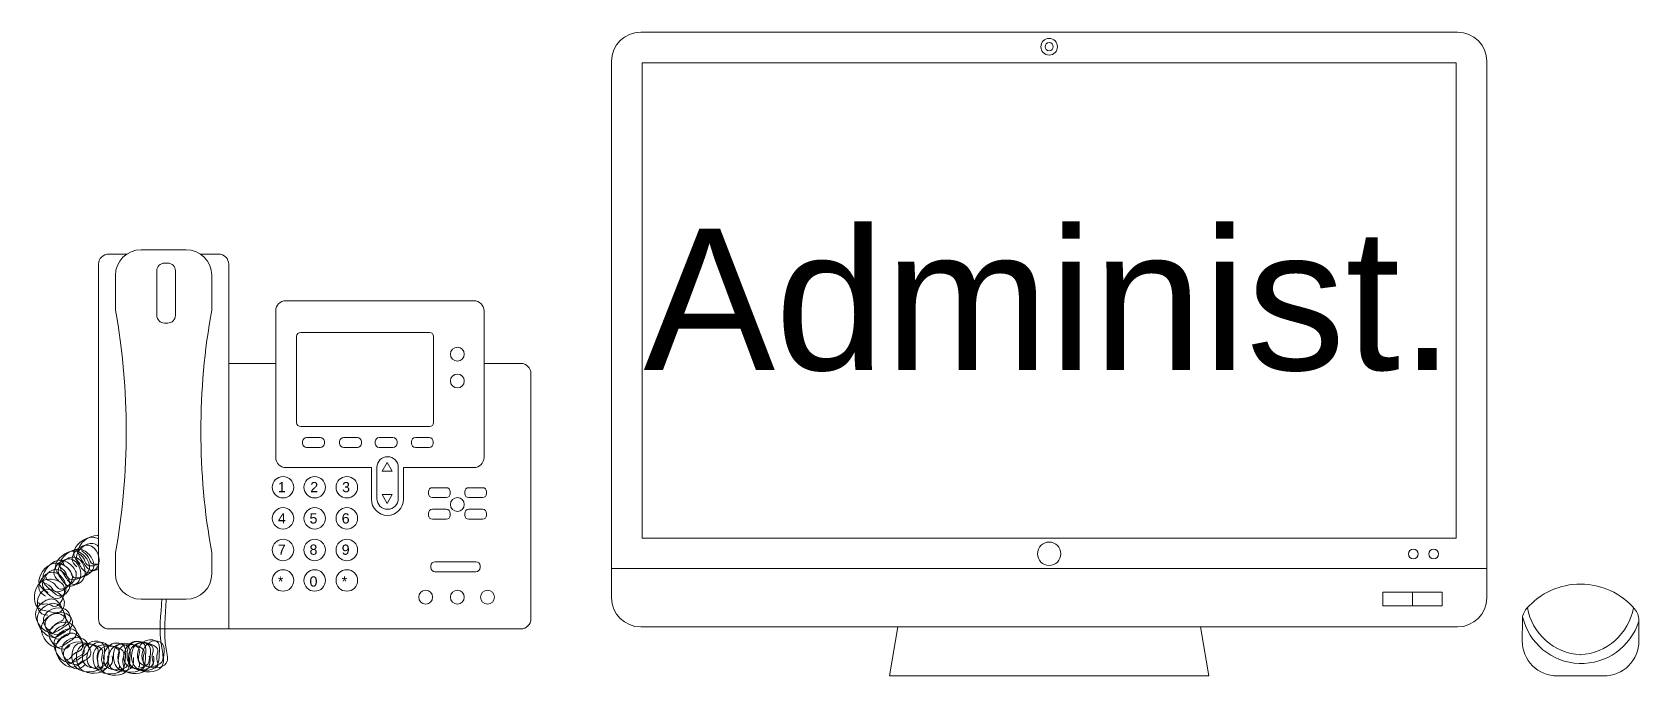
# Model space of a CAD drawing. Header units: millimetres. Extents: x 1256 to 2931, y 3298 to 3694.
# Drawn here: x 2084.2 to 2152.5, y 3333.3 to 3360.7 of the extents above; entities that cross this region are included whole.
import ezdxf

# ---------------------------------------------------------------- set-up
doc = ezdxf.new("R2010")
doc.units = ezdxf.units.MM
doc.layers.get('0').update_dxf_attribs({"color": 250, "lineweight": 5})
doc.layers.add('Pantalla Rack', color=250, linetype='Continuous', lineweight=5)
doc.layers.add('Telefonos', color=250, linetype='Continuous', lineweight=5)
doc.styles.add('APLUS', font='Arial.ttf', dxfattribs={"width": 0.6})
doc.styles.get("Standard").update_dxf_attribs({"font": 'Arial.ttf'})

msp = doc.modelspace()

# ---------------------------------------------------------------- texts
at = {"layer": 'Pantalla Rack', "insert": (2127.403, 3349.328), "char_height": 6, "attachment_point": 5}
msp.add_mtext_dynamic_manual_height_columns('Administ.', width=34.63274, gutter_width=5, heights=[0], dxfattribs=at)

# ---------------------------------------------------------------- blocks, each defined once
blk = doc.blocks.new('MOUSE FRONTAL')
at = {"color": 250}
for p, q in [((-0.03329, 0.02004), (-0.03327, 0.03198)), ((0.03327, 0.03187), (0.03329, 0.02004)), ((-0.01329, 0), (0.01329, 0))]:
    blk.add_line(p, q, dxfattribs=at)
for centre, radius, start, end in [((-0.00005, 0.01178), 0.04076, 40.7197, 139.00838), ((-0.02327, 0.03196), 0.01, 139.00838, 179.89422), ((0.00192, 0.04488), 0.03284, 190.31373, 266.56712), ((-0.00211, 0.04488), 0.03284, 273.43288, 349.68627), ((0.02327, 0.03185), 0.01, 0.10315, 40.7197), ((0.00042, 0.04151), 0.03438, 192.91762, 342.8701), ((-0.01329, 0.02), 0.02, 179.89422, 270), ((0.01329, 0.02), 0.02, 270, 0.10315)]:
    blk.add_arc(centre, radius, start, end, dxfattribs=at)
blk = doc.blocks.new('MONITOR FRONTAL')
at = {"color": 250}
for p, q in [((-0.23333, 0.36802), (0.23333, 0.36802)), ((-0.25, 0.04469), (-0.25, 0.35135)), ((-0.2325, 0.07885), (-0.2325, 0.35052)), ((-0.2325, 0.35052), (0.2325, 0.35052)), ((0.2325, 0.35052), (0.2325, 0.07885)), ((0.25, 0.35135), (0.25, 0.04469)), ((-0.2325, 0.07885), (0.2325, 0.07885)), ((-0.25, 0.06135), (0.25, 0.06135)), ((0.19073, 0.048), (0.22448, 0.048)), ((0.19073, 0.048), (0.19073, 0.04011)), ((0.20761, 0.048), (0.20761, 0.04011)), ((0.22448, 0.048), (0.22448, 0.04011)), ((0.19073, 0.04011), (0.22448, 0.04011)), ((0.23333, 0.02802), (-0.23333, 0.02802)), ((-0.0913, 0), (-0.08647, 0.02802)), ((-0.08647, 0.02802), (0.08647, 0.02802)), ((0.0913, 0), (0.08647, 0.02802)), ((-0.0913, 0), (0.0913, 0)), ((-0.0913, 0), (0.0913, 0))]:
    blk.add_line(p, q, dxfattribs=at)
for centre, radius in [((0, 0.35969), 0.00476), ((0, 0.35969), 0.00235), ((0, 0.06986), 0.00667), ((0.20805, 0.06973), 0.00276), ((0.21966, 0.06973), 0.00276)]:
    blk.add_circle(centre, radius, dxfattribs=at)
for centre, start, end in [((-0.23333, 0.35135), 90, 180), ((0.23333, 0.35135), 0, 90), ((-0.23333, 0.04469), 180, 270), ((0.23333, 0.04469), 270, 0)]:
    blk.add_arc(centre, 0.01667, start, end, dxfattribs=at)
blk = doc.blocks.new('Telefono VOIP')
for p, q in [((-16.735, 15.928), (-17.501, 15.928)), ((-14.213, 16.112), (-16.13, 16.112)), ((-12.837, 15.928), (-13.607, 15.928)), ((-17.935, 15.494), (-17.935, 0.434)), ((-17.216, 15.026), (-17.216, 13.549)), ((-15.46, 15.221), (-15.46, 13.325)), ((-14.996, 15.546), (-15.135, 15.546)), ((-14.67, 15.221), (-14.67, 13.325)), ((-13.127, 13.549), (-13.127, 15.026)), ((-12.402, 0), (-12.402, 15.494)), ((-1.992, 13.947), (-9.976, 13.947)), ((-15.135, 13), (-14.996, 13)), ((-10.41, 13.513), (-10.41, 7.292)), ((-1.558, 7.292), (-1.558, 13.513)), ((-9.522, 12.428), (-9.522, 8.772)), ((-3.877, 12.602), (-9.348, 12.602)), ((-3.703, 8.772), (-3.703, 12.428)), ((-10.41, 11.282), (-12.402, 11.282)), ((-12.402, 11.282), (-12.402, 0)), ((0, 11.282), (-1.558, 11.282)), ((0.434, 0.434), (0.434, 10.848)), ((-9.348, 8.598), (-3.877, 8.598)), ((-9.269, 7.961), (-9.269, 7.887)), ((-8.515, 8.134), (-9.095, 8.134)), ((-9.095, 7.713), (-8.515, 7.713)), ((-8.341, 7.887), (-8.341, 7.961)), ((-7.693, 7.961), (-7.693, 7.887)), ((-6.94, 8.134), (-7.52, 8.134)), ((-7.52, 7.713), (-6.94, 7.713)), ((-6.766, 7.887), (-6.766, 7.961)), ((-6.184, 7.961), (-6.184, 7.887)), ((-5.43, 8.134), (-6.01, 8.134)), ((-6.01, 7.713), (-5.43, 7.713)), ((-5.256, 7.887), (-5.256, 7.961)), ((-4.641, 7.961), (-4.641, 7.887)), ((-3.888, 8.134), (-4.468, 8.134)), ((-4.468, 7.713), (-3.888, 7.713)), ((-3.714, 7.887), (-3.714, 7.961)), ((-9.976, 6.858), (-6.345, 6.858)), ((-6.345, 6.858), (-6.345, 5.51)), ((-6.111, 6.863), (-6.111, 5.543)), ((-5.674, 7.071), (-5.888, 6.699)), ((-5.459, 6.699), (-5.674, 7.071)), ((-5.2, 6.863), (-5.2, 5.543)), ((-4.979, 6.858), (-1.992, 6.858)), ((-4.979, 6.858), (-4.979, 5.51)), ((-5.888, 6.699), (-5.459, 6.699)), ((-5.459, 5.708), (-5.888, 5.708)), ((-5.888, 5.708), (-5.674, 5.337)), ((-5.674, 5.337), (-5.459, 5.708)), ((-3.92, 5.829), (-3.92, 5.755)), ((-3.166, 6.002), (-3.746, 6.002)), ((-3.746, 5.581), (-3.166, 5.581)), ((-2.992, 5.755), (-2.992, 5.829)), ((-2.377, 5.829), (-2.377, 5.755)), ((-1.623, 6.002), (-2.203, 6.002)), ((-2.203, 5.581), (-1.623, 5.581)), ((-1.45, 5.755), (-1.45, 5.829)), ((-3.92, 4.91), (-3.92, 4.836)), ((-3.166, 5.084), (-3.746, 5.084)), ((-2.992, 4.836), (-2.992, 4.91)), ((-2.377, 4.91), (-2.377, 4.836)), ((-1.623, 5.084), (-2.203, 5.084)), ((-1.45, 4.836), (-1.45, 4.91)), ((-3.746, 4.662), (-3.166, 4.662)), ((-2.203, 4.662), (-1.623, 4.662)), ((-17.216, 3.247), (-17.216, 2.345)), ((-13.127, 2.345), (-13.127, 3.247)), ((-3.642, 2.853), (-1.903, 2.853)), ((-3.816, 2.68), (-3.816, 2.606)), ((-3.642, 2.432), (-1.903, 2.432)), ((-1.729, 2.606), (-1.729, 2.68)), ((-16.13, 1.26), (-14.213, 1.26)), ((-17.501, 0), (-12.402, 0)), ((-12.402, 0), (0, 0))]:
    blk.add_line(p, q)
for centre, radius in [((-2.691, 11.674), 0.295), ((-2.691, 10.537), 0.295), ((-10.097, 6.021), 0.456), ((-8.753, 6.021), 0.456), ((-7.387, 6.021), 0.456), ((-2.691, 5.288), 0.295), ((-10.097, 4.7), 0.456), ((-8.753, 4.7), 0.456), ((-7.387, 4.7), 0.456), ((-10.097, 3.357), 0.456), ((-8.753, 3.357), 0.456), ((-7.387, 3.357), 0.456), ((-10.097, 2.059), 0.456), ((-8.753, 2.059), 0.456), ((-7.387, 2.059), 0.456), ((-4.037, 1.352), 0.295), ((-2.691, 1.352), 0.295), ((-1.412, 1.352), 0.295)]:
    blk.add_circle(centre, radius)
for centre, radius, start, end in [((-17.501, 15.494), 0.434, 90, 180), ((-16.13, 15.026), 1.086, 90, 180), ((-14.213, 15.026), 1.086, 0, 90), ((-12.837, 15.494), 0.434, 0, 90), ((-15.135, 15.221), 0.326, 90, 180), ((-14.996, 15.221), 0.326, 0, 90), ((-9.976, 13.513), 0.434, 90, 180), ((-1.992, 13.513), 0.434, 0, 90), ((-45.783, 8.398), 29.028, 349.77782, 10.22218), ((-15.135, 13.325), 0.326, 180, 270), ((-14.996, 13.325), 0.326, 270, 0), ((15.44, 8.398), 29.028, 169.77782, 190.22218), ((-9.348, 12.428), 0.174, 90, 180), ((-3.877, 12.428), 0.174, 0, 90), ((0, 10.848), 0.434, 0, 90), ((-9.348, 8.772), 0.174, 180, 270), ((-3.877, 8.772), 0.174, 270, 0), ((-9.095, 7.961), 0.174, 90, 180), ((-9.095, 7.887), 0.174, 180, 270), ((-8.515, 7.961), 0.174, 0, 90), ((-8.515, 7.887), 0.174, 270, 0), ((-7.52, 7.961), 0.174, 90, 180), ((-7.52, 7.887), 0.174, 180, 270), ((-6.94, 7.961), 0.174, 0, 90), ((-6.94, 7.887), 0.174, 270, 0), ((-6.01, 7.961), 0.174, 90, 180), ((-6.01, 7.887), 0.174, 180, 270), ((-5.43, 7.961), 0.174, 0, 90), ((-5.43, 7.887), 0.174, 270, 0), ((-4.468, 7.961), 0.174, 90, 180), ((-4.468, 7.887), 0.174, 180, 270), ((-3.888, 7.961), 0.174, 0, 90), ((-3.888, 7.887), 0.174, 270, 0), ((-9.976, 7.292), 0.434, 180, 270), ((-5.656, 6.863), 0.456, 0, 180), ((-1.992, 7.292), 0.434, 270, 0), ((-5.662, 5.51), 0.683, 180, 0), ((-5.656, 5.543), 0.456, 180, 0), ((-3.746, 5.829), 0.174, 90, 180), ((-3.746, 5.755), 0.174, 180, 270), ((-3.166, 5.829), 0.174, 0, 90), ((-3.166, 5.755), 0.174, 270, 0), ((-2.203, 5.829), 0.174, 90, 180), ((-2.203, 5.755), 0.174, 180, 270), ((-1.623, 5.829), 0.174, 0, 90), ((-1.623, 5.755), 0.174, 270, 0), ((-3.746, 4.91), 0.174, 90, 180), ((-3.746, 4.836), 0.174, 180, 270), ((-3.166, 4.91), 0.174, 0, 90), ((-3.166, 4.836), 0.174, 270, 0), ((-2.203, 4.91), 0.174, 90, 180), ((-2.203, 4.836), 0.174, 180, 270), ((-1.623, 4.91), 0.174, 0, 90), ((-1.623, 4.836), 0.174, 270, 0), ((-3.642, 2.68), 0.174, 90, 180), ((-1.903, 2.68), 0.174, 0, 90), ((-16.13, 2.345), 1.086, 180, 270), ((-14.213, 2.345), 1.086, 270, 0), ((-3.642, 2.606), 0.174, 180, 270), ((-1.903, 2.606), 0.174, 270, 0), ((-17.501, 0.434), 0.434, 180, 270), ((0, 0.434), 0.434, 270, 0)]:
    blk.add_arc(centre, radius, start, end)
for points, knots in [([(-18.861, 2.642), (-18.966, 2.743), (-19.243, 3.09), (-18.231, 4.01), (-17.664, 2.672), (-18.481, 2.279), (-18.764, 2.777), (-19.218, 3.358), (-18.426, 4.003), (-18.006, 3.868), (-17.935, 3.829)], [0.528007, 0.528007, 0.528007, 0.528007, 0.61979, 0.830703, 1.060464, 1.179772, 1.285668, 1.404928, 1.650893, 1.705941, 1.705941, 1.705941, 1.705941]), ([(-18.715, 2.756), (-18.8, 2.845), (-19.035, 3.185), (-18.369, 3.79), (-18.003, 3.574), (-17.935, 3.507)], [0.5398901, 0.5398901, 0.5398901, 0.5398901, 0.6197899, 0.8307034, 0.8899436, 0.8899436, 0.8899436, 0.8899436]), ([(-17.935, 2.563), (-18.037, 2.492), (-18.331, 2.415), (-18.578, 2.852), (-19.033, 3.433), (-18.326, 4.008), (-17.95, 3.97), (-17.935, 3.968)], [1.1033357, 1.1033357, 1.1033357, 1.1033357, 1.1797724, 1.2856681, 1.4049276, 1.6508927, 1.6607886, 1.6607886, 1.6607886, 1.6607886]), ([(-20.187, 1.397), (-20.313, 1.468), (-20.669, 1.733), (-19.924, 2.88), (-19.036, 1.73), (-19.727, 1.142), (-20.126, 1.553), (-20.714, 1.999), (-20.01, 2.963), (-19.299, 2.693), (-18.944, 2.239), (-19.217, 1.751), (-19.811, 1.435), (-19.967, 1.907), (-20.365, 1.966), (-20.326, 2.078)], [0.528007, 0.528007, 0.528007, 0.528007, 0.61979, 0.830703, 1.060464, 1.179772, 1.285668, 1.404928, 1.650893, 1.77685, 1.887796, 1.995656, 2.132077, 2.214768, 2.296627, 2.296627, 2.296627, 2.296627]), ([(-20.074, 1.544), (-20.179, 1.609), (-20.492, 1.878), (-19.764, 2.999), (-18.876, 1.849), (-19.566, 1.261), (-19.966, 1.672), (-20.553, 2.118), (-19.849, 3.082), (-19.139, 2.812), (-18.783, 2.358), (-19.056, 1.87), (-19.651, 1.554), (-19.806, 2.026), (-20.205, 2.085), (-20.165, 2.197)], [0.53989, 0.53989, 0.53989, 0.53989, 0.61979, 0.830703, 1.060464, 1.179772, 1.285668, 1.404928, 1.650893, 1.77685, 1.887796, 1.995656, 2.132077, 2.214768, 2.296627, 2.296627, 2.296627, 2.296627]), ([(-19.64, 2.055), (-19.744, 2.156), (-20.021, 2.503), (-19.009, 3.423), (-18.442, 2.085), (-19.26, 1.692), (-19.542, 2.19), (-19.997, 2.771), (-19.071, 3.525), (-18.452, 3.084), (-18.223, 2.554), (-18.612, 2.151), (-19.267, 1.997), (-19.297, 2.493), (-19.667, 2.651), (-19.601, 2.749)], [0.528007, 0.528007, 0.528007, 0.528007, 0.61979, 0.830703, 1.060464, 1.179772, 1.285668, 1.404928, 1.650893, 1.77685, 1.887796, 1.995656, 2.132077, 2.214768, 2.296627, 2.296627, 2.296627, 2.296627]), ([(-19.493, 2.169), (-19.579, 2.258), (-19.813, 2.598), (-18.823, 3.497), (-18.257, 2.159), (-19.074, 1.766), (-19.356, 2.265), (-19.811, 2.846), (-18.885, 3.599), (-18.266, 3.158), (-18.038, 2.628), (-18.426, 2.225), (-19.081, 2.071), (-19.112, 2.567), (-19.482, 2.726), (-19.415, 2.824)], [0.53989, 0.53989, 0.53989, 0.53989, 0.61979, 0.830703, 1.060464, 1.179772, 1.285668, 1.404928, 1.650893, 1.77685, 1.887796, 1.995656, 2.132077, 2.214768, 2.296627, 2.296627, 2.296627, 2.296627]), ([(-17.935, 2.757), (-18.123, 2.672), (-18.491, 2.615), (-18.519, 3.08), (-18.889, 3.238), (-18.823, 3.336)], [2.0148641, 2.0148641, 2.0148641, 2.0148641, 2.1320774, 2.2147682, 2.2966273, 2.2966273, 2.2966273, 2.2966273]), ([(-17.935, 2.768), (-18.064, 2.739), (-18.309, 2.752), (-18.334, 3.154), (-18.704, 3.312), (-18.637, 3.411)], [2.0526814, 2.0526814, 2.0526814, 2.0526814, 2.1320774, 2.2147682, 2.2966273, 2.2966273, 2.2966273, 2.2966273]), ([(-20.094, 0.592), (-20.217, 0.597), (-20.622, 0.681), (-20.528, 2.015), (-19.194, 1.44), (-19.513, 0.591), (-20.061, 0.756), (-20.792, 0.861), (-20.643, 2.046), (-19.892, 2.155), (-19.36, 1.93), (-19.362, 1.37), (-19.729, 0.806), (-20.094, 1.143), (-20.471, 1.002), (-20.491, 1.119)], [0.53989, 0.53989, 0.53989, 0.53989, 0.61979, 0.830703, 1.060464, 1.179772, 1.285668, 1.404928, 1.650893, 1.77685, 1.887796, 1.995656, 2.132077, 2.214768, 2.296627, 2.296627, 2.296627, 2.296627]), ([(-19.395, -0.09), (-19.484, -0.175), (-19.824, -0.409), (-20.723, 0.58), (-19.385, 1.146), (-18.992, 0.329), (-19.491, 0.047), (-20.072, -0.408), (-20.825, 0.518), (-20.384, 1.137), (-19.854, 1.365), (-19.451, 0.977), (-19.297, 0.322), (-19.793, 0.291), (-19.952, -0.079), (-20.05, -0.012)], [0.53989, 0.53989, 0.53989, 0.53989, 0.61979, 0.830703, 1.060464, 1.179772, 1.285668, 1.404928, 1.650893, 1.77685, 1.887796, 1.995656, 2.132077, 2.214768, 2.296627, 2.296627, 2.296627, 2.296627]), ([(-19.281, -0.236), (-19.382, -0.341), (-19.729, -0.618), (-20.649, 0.394), (-19.311, 0.961), (-18.918, 0.144), (-19.416, -0.138), (-19.997, -0.593), (-20.751, 0.333), (-20.31, 0.951), (-19.78, 1.18), (-19.377, 0.792), (-19.223, 0.137), (-19.719, 0.106), (-19.877, -0.264), (-19.975, -0.198)], [0.528007, 0.528007, 0.528007, 0.528007, 0.61979, 0.830703, 1.060464, 1.179772, 1.285668, 1.404928, 1.650893, 1.77685, 1.887796, 1.995656, 2.132077, 2.214768, 2.296627, 2.296627, 2.296627, 2.296627]), ([(-19.149, -0.704), (-19.238, -0.789), (-19.578, -1.024), (-20.477, -0.034), (-19.14, 0.532), (-18.746, -0.285), (-19.245, -0.567), (-19.826, -1.022), (-20.579, -0.096), (-20.138, 0.523), (-19.608, 0.751), (-19.205, 0.363), (-19.051, -0.292), (-19.548, -0.323), (-19.706, -0.693), (-19.804, -0.626)], [0.53989, 0.53989, 0.53989, 0.53989, 0.61979, 0.830703, 1.060464, 1.179772, 1.285668, 1.404928, 1.650893, 1.77685, 1.887796, 1.995656, 2.132077, 2.214768, 2.296627, 2.296627, 2.296627, 2.296627]), ([(-18.617, -1.359), (-18.706, -1.444), (-19.046, -1.679), (-19.945, -0.689), (-18.607, -0.123), (-18.214, -0.94), (-18.713, -1.222), (-19.294, -1.677), (-20.047, -0.751), (-19.606, -0.132), (-19.076, 0.096), (-18.673, -0.292), (-18.519, -0.947), (-19.015, -0.978), (-19.173, -1.348), (-19.272, -1.281)], [0.53989, 0.53989, 0.53989, 0.53989, 0.61979, 0.830703, 1.060464, 1.179772, 1.285668, 1.404928, 1.650893, 1.77685, 1.887796, 1.995656, 2.132077, 2.214768, 2.296627, 2.296627, 2.296627, 2.296627]), ([(-18.503, -1.505), (-18.604, -1.61), (-18.951, -1.887), (-19.871, -0.875), (-18.533, -0.308), (-18.14, -1.125), (-18.638, -1.408), (-19.219, -1.862), (-19.973, -0.936), (-19.531, -0.318), (-19.001, -0.089), (-18.599, -0.477), (-18.445, -1.133), (-18.941, -1.163), (-19.099, -1.533), (-19.197, -1.467)], [0.528007, 0.528007, 0.528007, 0.528007, 0.61979, 0.830703, 1.060464, 1.179772, 1.285668, 1.404928, 1.650893, 1.77685, 1.887796, 1.995656, 2.132077, 2.214768, 2.296627, 2.296627, 2.296627, 2.296627]), ([(-17.541, -1.14), (-17.527, -1.262), (-17.545, -1.675), (-18.877, -1.796), (-18.522, -0.387), (-17.633, -0.566), (-17.709, -1.134), (-17.696, -1.871), (-18.889, -1.914), (-19.117, -1.189), (-18.979, -0.629), (-18.427, -0.541), (-17.811, -0.813), (-18.086, -1.228), (-17.886, -1.577), (-17.998, -1.615)], [0.53989, 0.53989, 0.53989, 0.53989, 0.61979, 0.830703, 1.060464, 1.179772, 1.285668, 1.404928, 1.650893, 1.77685, 1.887796, 1.995656, 2.132077, 2.214768, 2.296627, 2.296627, 2.296627, 2.296627]), ([(-17.356, -1.137), (-17.334, -1.281), (-17.322, -1.725), (-18.684, -1.848), (-18.329, -0.439), (-17.44, -0.618), (-17.516, -1.186), (-17.503, -1.924), (-18.696, -1.967), (-18.924, -1.242), (-18.786, -0.681), (-18.234, -0.594), (-17.618, -0.866), (-17.893, -1.28), (-17.693, -1.63), (-17.806, -1.668)], [0.528007, 0.528007, 0.528007, 0.528007, 0.61979, 0.830703, 1.060464, 1.179772, 1.285668, 1.404928, 1.650893, 1.77685, 1.887796, 1.995656, 2.132077, 2.214768, 2.296627, 2.296627, 2.296627, 2.296627]), ([(-16.64, -1.222), (-16.626, -1.344), (-16.644, -1.757), (-17.976, -1.877), (-17.621, -0.469), (-16.732, -0.648), (-16.808, -1.215), (-16.795, -1.953), (-17.988, -1.996), (-18.216, -1.271), (-18.078, -0.71), (-17.526, -0.623), (-16.91, -0.895), (-17.185, -1.31), (-16.985, -1.659), (-17.097, -1.697)], [0.53989, 0.53989, 0.53989, 0.53989, 0.61979, 0.830703, 1.060464, 1.179772, 1.285668, 1.404928, 1.650893, 1.77685, 1.887796, 1.995656, 2.132077, 2.214768, 2.296627, 2.296627, 2.296627, 2.296627]), ([(-16.455, -1.219), (-16.433, -1.363), (-16.421, -1.807), (-17.783, -1.93), (-17.428, -0.521), (-16.539, -0.7), (-16.615, -1.268), (-16.602, -2.006), (-17.795, -2.049), (-18.023, -1.324), (-17.885, -0.763), (-17.333, -0.676), (-16.717, -0.948), (-16.992, -1.362), (-16.792, -1.712), (-16.904, -1.75)], [0.528007, 0.528007, 0.528007, 0.528007, 0.61979, 0.830703, 1.060464, 1.179772, 1.285668, 1.404928, 1.650893, 1.77685, 1.887796, 1.995656, 2.132077, 2.214768, 2.296627, 2.296627, 2.296627, 2.296627]), ([(-15.78, -1.153), (-15.766, -1.276), (-15.784, -1.689), (-17.116, -1.809), (-16.761, -0.4), (-15.872, -0.579), (-15.948, -1.147), (-15.935, -1.885), (-17.128, -1.928), (-17.355, -1.203), (-17.218, -0.642), (-16.666, -0.555), (-16.05, -0.827), (-16.325, -1.241), (-16.125, -1.591), (-16.237, -1.629)], [0.53989, 0.53989, 0.53989, 0.53989, 0.61979, 0.830703, 1.060464, 1.179772, 1.285668, 1.404928, 1.650893, 1.77685, 1.887796, 1.995656, 2.132077, 2.214768, 2.296627, 2.296627, 2.296627, 2.296627]), ([(-15.595, -1.151), (-15.573, -1.294), (-15.561, -1.738), (-16.923, -1.862), (-16.568, -0.453), (-15.679, -0.632), (-15.755, -1.2), (-15.742, -1.938), (-16.935, -1.98), (-17.162, -1.255), (-17.025, -0.695), (-16.473, -0.607), (-15.857, -0.88), (-16.132, -1.294), (-15.932, -1.643), (-16.044, -1.682)], [0.528007, 0.528007, 0.528007, 0.528007, 0.61979, 0.830703, 1.060464, 1.179772, 1.285668, 1.404928, 1.650893, 1.77685, 1.887796, 1.995656, 2.132077, 2.214768, 2.296627, 2.296627, 2.296627, 2.296627])]:
    blk.add_open_spline(points, degree=3, knots=knots)
at = {"start_tangent": (-0.022732, -0.999742), "end_tangent": (-0.946394, -0.323014)}
for points in [[(-15.252, 1.285), (-15.252, -0.797), (-15.252, -1.407), (-16.167, -1.457), (-15.912, -0.492), (-15.404, -0.594), (-15.354, -1.051), (-15.455, -1.559), (-16.522, -1.61), (-16.725, -1.102), (-16.573, -0.645), (-16.116, -0.543), (-15.608, -0.848), (-15.658, -1.203), (-15.658, -1.559)], [(-15.059, 1.233), (-15.059, -0.85), (-15.059, -1.459), (-15.974, -1.51), (-15.72, -0.545), (-15.211, -0.646), (-15.161, -1.104), (-15.262, -1.611), (-16.329, -1.662), (-16.533, -1.154), (-16.38, -0.697), (-15.923, -0.596), (-15.415, -0.9), (-15.465, -1.256), (-15.465, -1.611)]]:
    blk.add_spline(points, degree=3, dxfattribs=at)
at = {"style": 'APLUS'}
for s, p in [('1', (-10.316, 5.81)), ('2', (-8.941, 5.81)), ('3', (-7.589, 5.81)), ('4', (-10.316, 4.481)), ('5', (-8.972, 4.481)), ('6', (-7.606, 4.481)), ('7', (-10.316, 3.152)), ('8', (-8.972, 3.152)), ('9', (-7.606, 3.152)), ('*', (-10.316, 1.8)), ('0', (-8.972, 1.8)), ('*', (-7.606, 1.8))]:
    blk.add_text(s, height=0.434, dxfattribs=at).set_placement(p)

# ---------------------------------------------------------------- block references
at = {"layer": 'Pantalla Rack', "xscale": 74.34576990001176, "yscale": 74.34576990001176, "zscale": 74.34576990001176}
msp.add_blockref('MONITOR FRONTAL', (2127.403, 3333.367), dxfattribs=at)
at = {"layer": 'Pantalla Rack', "color": 250, "xscale": 74.34576990001176, "yscale": 74.34576990001176, "zscale": 74.34576990001176}
msp.add_blockref('MOUSE FRONTAL', (2149.977, 3333.367), dxfattribs=at)
at = {"layer": 'Telefonos'}
msp.add_blockref('Telefono VOIP', (2104.956, 3335.366), dxfattribs=at)

msp.set_redraw_order([(e.dxf.handle, doc.entitydb.next_handle()) for e in msp.query("TEXT MTEXT ATTDEF DIMENSION ARC_DIMENSION")])  # texts and dimensions are drawn at this point

doc.saveas('drawing.dxf')
